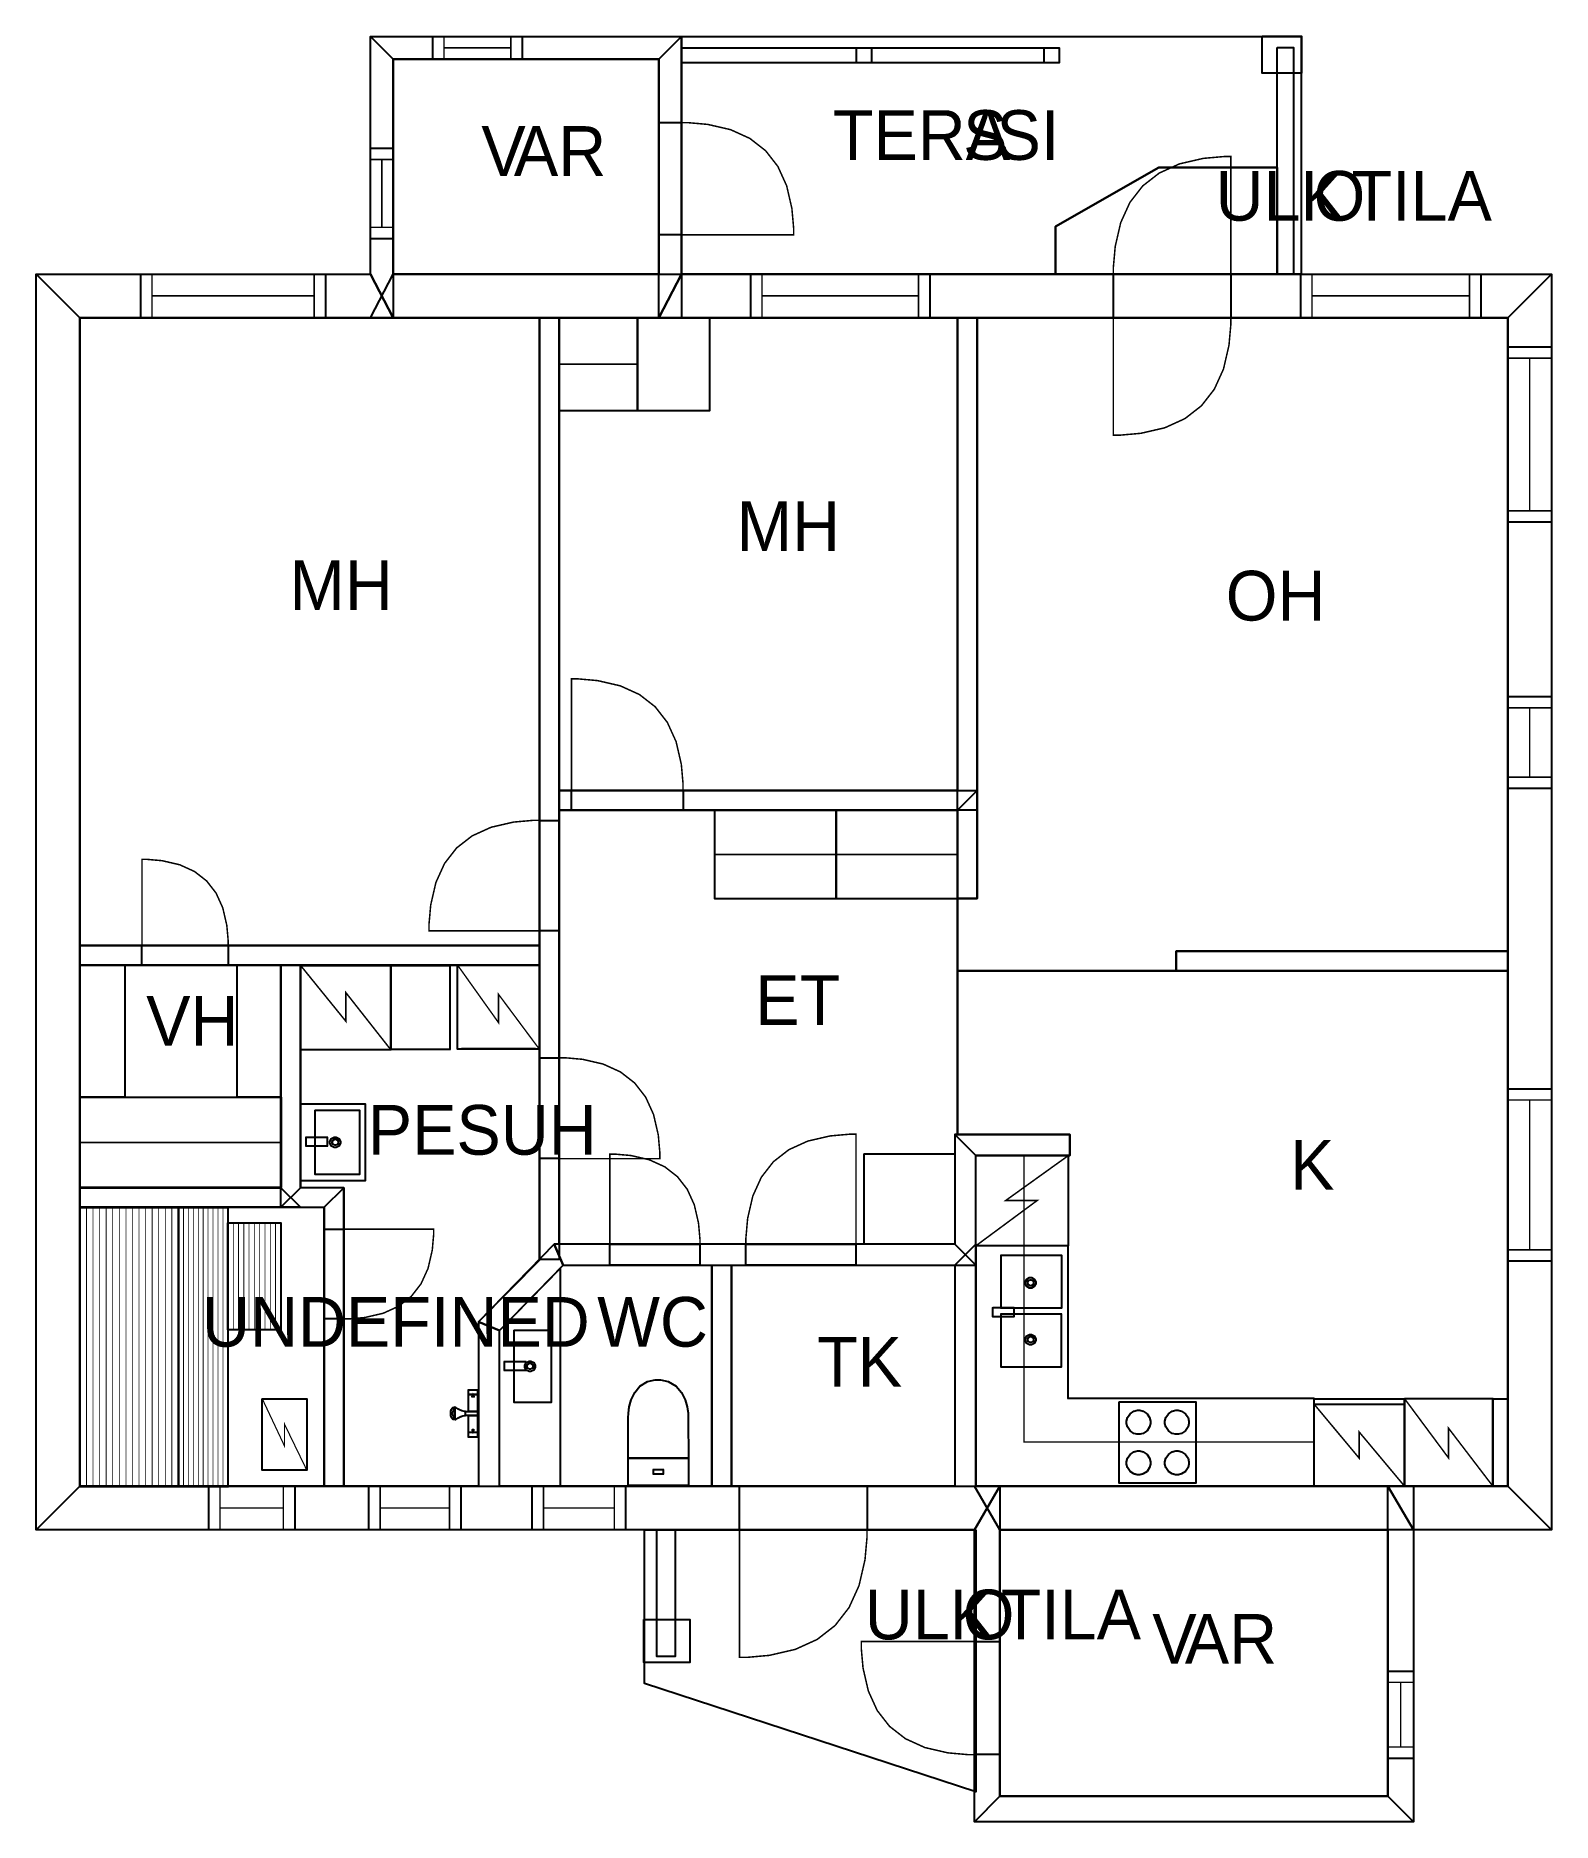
# Model space of a CAD drawing. Extents: x 1.5 to 12, y 0 to 12.4.
import ezdxf

# ---------------------------------------------------------------- set-up
doc = ezdxf.new("R2010")
doc.units = 0
doc.layers.get('0').update_dxf_attribs({"linetype": 'CONTINUOUS'})

msp = doc.modelspace()

# ---------------------------------------------------------------- texts
at = {"color": 0}
for s, p in [('TERA', (6.99935, 11.5016)), ('S', (7.90074, 11.5016)), ('SI', (8.13192, 11.5016)), ('V', (4.56879, 11.3911)), ('AR', (4.79379, 11.3911)), ('ULK', (9.64714, 11.0811)), ('O', (10.3247, 11.0811)), ('TILA', (10.5871, 11.0811)), ('MH', (6.33479, 8.79685)), ('MH', (3.24163, 8.38929)), ('OH', (9.71728, 8.31589)), ('ET', (6.46374, 5.51942)), ('VH', (2.2504, 5.375)), ('PESUH', (3.78286, 4.62151)), ('K', (10.1619, 4.38008)), ('UNDEFINED', (2.63664, 3.29342)), ('WC', (5.36975, 3.29399)), ('TK', (6.89085, 3.01808)), ('ULK', (7.22054, 1.26945)), ('O', (7.89815, 1.26945)), ('TILA', (8.16046, 1.26945)), ('V', (9.20922, 1.10107)), ('AR', (9.43424, 1.10107))]:
    msp.add_text(s, height=0.34375, dxfattribs=at).set_placement(p)

# ---------------------------------------------------------------- linework, layer by layer
at = {"color": 0}
for points, const_width in [([(3.80219, 12.355), (5.95301, 12.355), (5.79676, 12.1988), (3.95844, 12.1988), (3.80219, 12.355)], 0.00208), ([(3.80219, 10.7123), (3.80219, 12.355), (3.95844, 12.1988), (3.95844, 10.4103), (3.80219, 10.7123)], 0.00208), ([(4.23232, 12.355), (4.85092, 12.355), (4.85092, 12.1988), (4.23232, 12.1988), (4.23232, 12.355)], 0.01042), ([(4.23232, 12.355), (4.85092, 12.355), (4.85092, 12.1988), (4.23232, 12.1988), (4.23232, 12.355)], 0.01042), ([(5.95301, 12.355), (5.95301, 10.7123), (5.79676, 10.4103), (5.79676, 12.1988), (5.95301, 12.355)], 0.00208), ([(10.2377, 10.7133), (10.073, 10.7123), (10.073, 11.4499), (9.25456, 11.4499), (8.54075, 11.041), (8.54075, 10.7123), (5.95301, 10.7123), (5.95301, 12.355), (10.2377, 12.355), (10.2377, 10.7133)], 0.00208), ([(5.95301, 12.2763), (8.565, 12.2763), (8.565, 12.1721), (5.95301, 12.1721), (5.95301, 12.2763)], 0.00208), ([(10.0721, 12.2781), (10.1867, 12.2781), (10.1867, 10.7123), (10.0721, 10.7123), (10.0721, 12.2781)], 0.00208), ([(5.79676, 11.759), (5.95301, 11.759), (5.95301, 10.9833), (5.79676, 10.9833), (5.79676, 11.759)], 0.01042), ([(5.79676, 11.759), (5.95301, 11.759), (5.95301, 10.9833), (5.79676, 10.9833), (5.79676, 11.759)], 0.01042), ([(5.95301, 11.759), (5.99843, 11.759), (6.13476, 11.7469), (6.29232, 11.7106), (6.42562, 11.65), (6.53472, 11.5651), (6.61951, 11.4561), (6.68012, 11.3227), (6.71647, 11.1652), (6.72863, 11.0288), (6.72863, 10.9833), (5.95301, 10.9833), (5.95301, 11.759)], 0.01042), ([(3.80219, 11.5825), (3.95844, 11.5825), (3.95844, 10.9567), (3.80219, 10.9567), (3.80219, 11.5825)], 0.01042), ([(3.80219, 11.5825), (3.95844, 11.5825), (3.95844, 10.9567), (3.80219, 10.9567), (3.80219, 11.5825)], 0.01042), ([(8.94, 10.7123), (8.94, 10.76), (8.95264, 10.9027), (8.99072, 11.0678), (9.05419, 11.2074), (9.14307, 11.3216), (9.25726, 11.4104), (9.39686, 11.4739), (9.5619, 11.512), (9.70464, 11.5246), (9.75228, 11.5246), (9.75228, 10.7123), (8.94, 10.7123)], 0.01042), ([(10.073, 10.7123), (8.54075, 10.7123), (8.54075, 11.041), (9.25456, 11.4499), (10.073, 11.4499), (10.073, 10.7123)], 0.00208), ([(3.95844, 10.4103), (1.79112, 10.4103), (1.48904, 10.7123), (3.80219, 10.7123), (3.95844, 10.4103)], 0.00208), ([(1.79112, 10.4103), (1.79112, 2.32932), (1.48904, 2.02724), (1.48904, 10.7123), (1.79112, 10.4103)], 0.00208), ([(2.21283, 10.7123), (3.4905, 10.7123), (3.4905, 10.4103), (2.21283, 10.4103), (2.21283, 10.7123)], 0.01042), ([(2.21283, 10.7123), (3.4905, 10.7123), (3.4905, 10.4103), (2.21283, 10.4103), (2.21283, 10.7123)], 0.01042), ([(5.95301, 10.4103), (3.80219, 10.4103), (3.95844, 10.7123), (5.95301, 10.7123), (5.95301, 10.4103)], 0.00208), ([(11.6682, 10.4103), (5.79676, 10.4103), (5.95301, 10.7123), (11.9703, 10.7123), (11.6682, 10.4103)], 0.00208), ([(6.43197, 10.7123), (7.67062, 10.7123), (7.67062, 10.4103), (6.43197, 10.4103), (6.43197, 10.7123)], 0.01042), ([(6.43197, 10.7123), (7.67062, 10.7123), (7.67062, 10.4103), (6.43197, 10.4103), (6.43197, 10.7123)], 0.01042), ([(8.94, 10.7123), (9.75228, 10.7123), (9.75228, 10.4103), (8.94, 10.4103), (8.94, 10.7123)], 0.01042), ([(8.94, 10.7123), (9.75228, 10.7123), (9.75228, 10.4103), (8.94, 10.4103), (8.94, 10.7123)], 0.01042), ([(10.2354, 10.7123), (11.4806, 10.7123), (11.4806, 10.4103), (10.2354, 10.4103), (10.2354, 10.7123)], 0.01042), ([(10.2354, 10.7123), (11.4806, 10.7123), (11.4806, 10.4103), (10.2354, 10.4103), (10.2354, 10.7123)], 0.01042), ([(11.6682, 2.32932), (11.6682, 10.4103), (11.9703, 10.7123), (11.9703, 2.02724), (11.6682, 2.32932)], 0.00208), ([(4.97032, 10.4103), (5.10574, 10.4103), (5.10574, 3.89703), (4.97032, 3.89703), (4.97032, 10.4103)], 0.00208), ([(5.10568, 10.4102), (5.64968, 10.4102), (5.64968, 9.76665), (5.10568, 9.76665), (5.10568, 10.4102)], 0.01042), ([(5.64968, 10.4102), (6.14725, 10.4102), (6.14725, 9.76665), (5.64968, 9.76665), (5.64968, 10.4102)], 0.01042), ([(7.8629, 10.4103), (7.99832, 10.4103), (7.99832, 7.00526), (7.8629, 7.00526), (7.8629, 10.4103)], 0.00208), ([(9.75228, 10.4103), (9.75228, 10.3627), (9.73958, 10.2199), (9.7015, 10.0549), (9.63803, 9.91525), (9.54921, 9.80106), (9.43494, 9.71218), (9.29536, 9.64871), (9.13038, 9.61063), (8.98757, 9.59793), (8.94, 9.59793), (8.94, 10.4103), (9.75228, 10.4103)], 0.01042), ([(11.6682, 10.2081), (11.9703, 10.2081), (11.9703, 8.9969), (11.6682, 8.9969), (11.6682, 10.2081)], 0.01042), ([(11.6682, 10.2081), (11.9703, 10.2081), (11.9703, 8.9969), (11.6682, 8.9969), (11.6682, 10.2081)], 0.01042), ([(5.96376, 7.14068), (5.96376, 7.18593), (5.95167, 7.32156), (5.91553, 7.47831), (5.85519, 7.61094), (5.77083, 7.71946), (5.66228, 7.80382), (5.52968, 7.86415), (5.37289, 7.90028), (5.23725, 7.91233), (5.19206, 7.91233), (5.19206, 7.14068), (5.96376, 7.14068)], 0.01042), ([(11.6682, 7.79036), (11.9703, 7.79036), (11.9703, 7.15474), (11.6682, 7.15474), (11.6682, 7.79036)], 0.01042), ([(11.6682, 7.79036), (11.9703, 7.79036), (11.9703, 7.15474), (11.6682, 7.15474), (11.6682, 7.79036)], 0.01042), ([(5.10574, 7.14068), (7.99832, 7.14068), (7.8629, 7.00526), (5.10574, 7.00526), (5.10574, 7.14068)], 0.00208), ([(5.19206, 7.14068), (5.96376, 7.14068), (5.96376, 7.00526), (5.19206, 7.00526), (5.19206, 7.14068)], 0.01042), ([(5.19206, 7.14068), (5.96376, 7.14068), (5.96376, 7.00526), (5.19206, 7.00526), (5.19206, 7.14068)], 0.01042), ([(7.99832, 7.14068), (7.99832, 6.39432), (7.8629, 6.39432), (7.8629, 7.00526), (7.99832, 7.14068)], 0.00208), ([(4.97032, 6.93381), (4.92557, 6.93381), (4.79129, 6.92193), (4.63618, 6.88612), (4.50489, 6.82644), (4.39746, 6.74289), (4.31392, 6.63547), (4.25424, 6.50418), (4.21843, 6.34907), (4.20654, 6.21479), (4.20654, 6.17003), (4.97032, 6.17003), (4.97032, 6.93381)], 0.01042), ([(4.97032, 6.93381), (5.10574, 6.93381), (5.10574, 6.17014), (4.97032, 6.17014), (4.97032, 6.93381)], 0.01042), ([(4.97032, 6.93381), (5.10574, 6.93381), (5.10574, 6.17014), (4.97032, 6.17014), (4.97032, 6.93381)], 0.01042), ([(6.18414, 7.00461), (7.02349, 7.00461), (7.02349, 6.39057), (6.18414, 6.39057), (6.18414, 7.00461)], 0.01042), ([(7.02349, 7.00461), (7.86285, 7.00461), (7.86285, 6.39057), (7.02349, 6.39057), (7.02349, 7.00461)], 0.01042), ([(2.81749, 6.06776), (2.81749, 6.10275), (2.80817, 6.20757), (2.78022, 6.32867), (2.73361, 6.43121), (2.6684, 6.51503), (2.58453, 6.58029), (2.48204, 6.62685), (2.36089, 6.65483), (2.25608, 6.66411), (2.22114, 6.66411), (2.22114, 6.06776), (2.81749, 6.06776)], 0.01042), ([(1.79112, 6.06776), (4.97032, 6.06776), (4.97032, 5.93235), (1.79112, 5.93235), (1.79112, 6.06776)], 0.00208), ([(2.22114, 6.06776), (2.81749, 6.06776), (2.81749, 5.93235), (2.22114, 5.93235), (2.22114, 6.06776)], 0.01042), ([(2.22114, 6.06776), (2.81749, 6.06776), (2.81749, 5.93235), (2.22114, 5.93235), (2.22114, 6.06776)], 0.01042), ([(1.79178, 5.93338), (1.79178, 5.01856), (2.10362, 5.01856), (2.10362, 5.93338), (1.79178, 5.93338)], 0.01042), ([(2.8801, 5.93338), (2.8801, 5.01856), (3.18153, 5.01856), (3.18153, 5.93338), (2.8801, 5.93338)], 0.01042), ([(3.31814, 5.93235), (3.31814, 4.39296), (3.18272, 4.25754), (3.18272, 5.93235), (3.31814, 5.93235)], 0.00208), ([(3.31808, 5.93078), (3.94308, 5.93078), (3.94308, 5.34771), (3.31808, 5.34771), (3.31808, 5.93078)], 0.01042), ([(3.94308, 5.93099), (4.35032, 5.93099), (4.35032, 5.34939), (3.94308, 5.34939), (3.94308, 5.93099)], 0.01042), ([(4.4044, 5.93229), (4.97026, 5.93229), (4.97026, 5.35069), (4.4044, 5.35069), (4.4044, 5.93229)], 0.00943), ([(9.37364, 6.02897), (11.6682, 6.02897), (11.6682, 5.89356), (9.37364, 5.89356), (9.37364, 6.02897)], 0.00208), ([(4.97032, 5.29199), (5.10574, 5.29199), (5.10574, 4.59451), (4.97032, 4.59451), (4.97032, 5.29199)], 0.01042), ([(4.97032, 5.29199), (5.10574, 5.29199), (5.10574, 4.59451), (4.97032, 4.59451), (4.97032, 5.29199)], 0.01042), ([(5.10574, 5.29199), (5.1466, 5.29199), (5.26921, 5.28114), (5.41086, 5.24843), (5.53076, 5.19396), (5.62885, 5.11768), (5.70514, 5.01958), (5.7596, 4.89968), (5.79232, 4.75803), (5.80322, 4.63542), (5.80322, 4.59451), (5.10574, 4.59451), (5.10574, 5.29199)], 0.01042), ([(11.6682, 5.07775), (11.9703, 5.07775), (11.9703, 3.88504), (11.6682, 3.88504), (11.6682, 5.07775)], 0.01042), ([(11.6682, 5.07775), (11.9703, 5.07775), (11.9703, 3.88504), (11.6682, 3.88504), (11.6682, 5.07775)], 0.01042), ([(1.79112, 5.01856), (3.18311, 5.01856), (3.18311, 4.39356), (1.79112, 4.39356), (1.79112, 5.01856)], 0.01042), ([(3.31922, 4.97439), (3.31922, 4.44043), (3.76443, 4.44043), (3.76443, 4.97439), (3.31922, 4.97439)], 0.01042), ([(3.42031, 4.9299), (3.42031, 4.48492), (3.72521, 4.48492), (3.72521, 4.9299), (3.42031, 4.9299)], 0.01042), ([(3.35633, 4.74322), (3.35633, 4.68072), (3.50217, 4.68072), (3.50217, 4.74322), (3.35633, 4.74322)], 0.01042), ([(3.55821, 4.74387), (3.56461, 4.74387), (3.58399, 4.73324), (3.59467, 4.71386), (3.59467, 4.70742), (3.59467, 4.70101), (3.58399, 4.68164), (3.56461, 4.67096), (3.55821, 4.67096), (3.55176, 4.67096), (3.53239, 4.68164), (3.52175, 4.70101), (3.52175, 4.70742), (3.52175, 4.71386), (3.53239, 4.73324), (3.55176, 4.74387), (3.55821, 4.74387)], 0.00833), ([(3.55821, 4.72825), (3.56185, 4.72825), (3.57292, 4.72217), (3.57904, 4.7111), (3.57904, 4.70742), (3.57904, 4.70378), (3.57292, 4.69271), (3.56185, 4.68658), (3.55821, 4.68658), (3.55453, 4.68658), (3.54346, 4.69271), (3.53737, 4.70378), (3.53737, 4.70742), (3.53737, 4.7111), (3.54346, 4.72217), (3.55453, 4.72825), (3.55821, 4.72825)], 0.00833), ([(6.39844, 4.00244), (6.39844, 4.04704), (6.41032, 4.18078), (6.44596, 4.33535), (6.50543, 4.4661), (6.58865, 4.57308), (6.69564, 4.65631), (6.82639, 4.71571), (6.98096, 4.75136), (7.11469, 4.76324), (7.15929, 4.76324), (7.15929, 4.00244), (6.39844, 4.00244)], 0.01042), ([(7.84239, 4.76183), (8.63857, 4.76183), (8.63857, 4.616), (7.98822, 4.616), (7.84239, 4.76183)], 0.00208), ([(7.98822, 3.85661), (7.98822, 4.616), (7.84239, 4.76183), (7.84239, 4.00244), (7.98822, 3.85661)], 0.00208), ([(6.0804, 4.00244), (6.0804, 4.03896), (6.07064, 4.14849), (6.04144, 4.27507), (5.99278, 4.38217), (5.92458, 4.46978), (5.83697, 4.53797), (5.72987, 4.58664), (5.60331, 4.61583), (5.49376, 4.62554), (5.45731, 4.62554), (5.45731, 4.00244), (6.0804, 4.00244)], 0.01042), ([(7.21744, 4.62744), (7.84244, 4.62744), (7.84244, 4.00244), (7.21744, 4.00244), (7.21744, 4.62744)], 0.01042), ([(7.98828, 4.61594), (7.98828, 3.99094), (8.62771, 3.99094), (8.62771, 4.61594), (7.98828, 4.61594)], 0.01042), ([(7.98828, 4.61594), (8.322, 4.61594), (8.322, 2.63499), (10.3278, 2.63499), (10.3278, 2.33029), (7.98828, 2.32937), (7.98828, 4.61594)], 0.01042), ([(3.31814, 4.25754), (1.79112, 4.25754), (1.79112, 4.39296), (3.18272, 4.39296), (3.31814, 4.25754)], 0.00208), ([(3.18272, 4.25754), (3.48221, 4.25754), (3.61762, 4.39296), (3.31814, 4.39296), (3.18272, 4.25754)], 0.00208), ([(3.61762, 4.39296), (3.61762, 2.32932), (3.48221, 2.32932), (3.48221, 4.25754), (3.61762, 4.39296)], 0.00208), ([(1.79226, 4.25749), (1.79226, 2.32362), (2.47319, 2.32362), (2.47319, 4.25749), (1.79226, 4.25749)], 0.01042), ([(2.47439, 4.25749), (2.47439, 2.32362), (2.815, 2.32362), (2.815, 4.25749), (2.47439, 4.25749)], 0.01042), ([(2.81608, 4.14968), (2.81608, 3.41043), (3.18132, 3.41043), (3.18132, 4.14968), (2.81608, 4.14968)], 0.01042), ([(3.48221, 4.1071), (3.61762, 4.1071), (3.61762, 3.48589), (3.48221, 3.48589), (3.48221, 4.1071)], 0.01042), ([(3.48221, 4.1071), (3.61762, 4.1071), (3.61762, 3.48589), (3.48221, 3.48589), (3.48221, 4.1071)], 0.01042), ([(3.61762, 3.48589), (3.65397, 3.48589), (3.76318, 3.49561), (3.88938, 3.52474), (3.99615, 3.57324), (4.08356, 3.64122), (4.15147, 3.72857), (4.20003, 3.83535), (4.22917, 3.96153), (4.23888, 4.07075), (4.23888, 4.1071), (3.61762, 4.1071), (3.61762, 3.48589)], 0.01042), ([(4.69385, 3.40565), (5.13471, 3.85661), (5.07335, 4.00244), (4.54801, 3.46511), (4.69385, 3.40565)], 0.00208), ([(5.13471, 3.85661), (7.98822, 3.85661), (7.84239, 4.00244), (5.07335, 4.00244), (5.13471, 3.85661)], 0.00208), ([(5.45731, 4.00244), (6.0804, 4.00244), (6.0804, 3.85661), (5.45731, 3.85661), (5.45731, 4.00244)], 0.01042), ([(5.45731, 4.00244), (6.0804, 4.00244), (6.0804, 3.85661), (5.45731, 3.85661), (5.45731, 4.00244)], 0.01042), ([(6.39844, 4.00244), (7.15929, 4.00244), (7.15929, 3.85661), (6.39844, 3.85661), (6.39844, 4.00244)], 0.01042), ([(6.39844, 4.00244), (7.15929, 4.00244), (7.15929, 3.85661), (6.39844, 3.85661), (6.39844, 4.00244)], 0.01042), ([(7.84239, 3.85661), (7.84239, 2.32932), (7.98822, 2.32932), (7.98822, 4.00244), (7.84239, 3.85661)], 0.00208), ([(10.3278, 2.9349), (8.62765, 2.9349), (8.62765, 3.99094), (7.98828, 3.99094), (7.98828, 2.32926), (10.3278, 2.33029), (10.3278, 2.9349)], 0.01042), ([(4.69385, 2.32932), (4.69385, 3.40571), (5.11344, 3.83464), (5.11344, 2.32986), (4.69385, 2.32932)], 0.01042), ([(6.16303, 3.85661), (6.29844, 3.85661), (6.29844, 2.32932), (6.16303, 2.32932), (6.16303, 3.85661)], 0.00208), ([(8.16401, 3.92649), (8.16401, 3.55908), (8.58035, 3.55908), (8.58035, 3.92649), (8.16401, 3.92649)], 0.01042), ([(8.3674, 3.77219), (8.37381, 3.77219), (8.39318, 3.76156), (8.40386, 3.74219), (8.40386, 3.73574), (8.40386, 3.72933), (8.39318, 3.70996), (8.37381, 3.69928), (8.3674, 3.69928), (8.36094, 3.69928), (8.34158, 3.70996), (8.33094, 3.72933), (8.33094, 3.73574), (8.33094, 3.74219), (8.34158, 3.76156), (8.36094, 3.77219), (8.3674, 3.77219)], 0.00833), ([(8.3674, 3.75657), (8.37104, 3.75657), (8.38211, 3.75049), (8.38824, 3.73942), (8.38824, 3.73574), (8.38824, 3.7321), (8.38211, 3.72103), (8.37104, 3.7149), (8.3674, 3.7149), (8.36372, 3.7149), (8.35265, 3.72103), (8.34657, 3.7321), (8.34657, 3.73574), (8.34657, 3.73942), (8.35265, 3.75049), (8.36372, 3.75657), (8.3674, 3.75657)], 0.00833), ([(4.69385, 2.32932), (4.69385, 3.40565), (4.54801, 3.46511), (4.54801, 2.32932), (4.69385, 2.32932)], 0.00208), ([(8.10618, 3.56364), (8.10618, 3.50114), (8.25201, 3.50114), (8.25201, 3.56364), (8.10618, 3.56364)], 0.01042), ([(8.16297, 3.52046), (8.16297, 3.15315), (8.57943, 3.15315), (8.57943, 3.52046), (8.16297, 3.52046)], 0.01042), ([(4.79622, 3.40767), (4.79622, 2.90881), (5.05171, 2.90881), (5.05171, 3.40767), (4.79622, 3.40767)], 0.01042), ([(8.3674, 3.37907), (8.37381, 3.37907), (8.39318, 3.36843), (8.40386, 3.34907), (8.40386, 3.34261), (8.40386, 3.33621), (8.39318, 3.31685), (8.37381, 3.30615), (8.3674, 3.30615), (8.36094, 3.30615), (8.34158, 3.31685), (8.33094, 3.33621), (8.33094, 3.34261), (8.33094, 3.34907), (8.34158, 3.36843), (8.36094, 3.37907), (8.3674, 3.37907)], 0.00833), ([(8.3674, 3.36344), (8.37104, 3.36344), (8.38211, 3.35736), (8.38824, 3.34631), (8.38824, 3.34261), (8.38824, 3.33897), (8.38211, 3.3279), (8.37104, 3.32178), (8.3674, 3.32178), (8.36372, 3.32178), (8.35265, 3.3279), (8.34657, 3.33897), (8.34657, 3.34261), (8.34657, 3.34631), (8.35265, 3.35736), (8.36372, 3.36344), (8.3674, 3.36344)], 0.00833), ([(4.72775, 3.19075), (4.72775, 3.12825), (4.87358, 3.12825), (4.87358, 3.19075), (4.72775, 3.19075)], 0.01042), ([(4.90506, 3.19467), (4.91146, 3.19467), (4.93083, 3.18403), (4.94151, 3.16465), (4.94151, 3.15821), (4.94151, 3.15181), (4.93083, 3.13243), (4.91146, 3.12175), (4.90506, 3.12175), (4.8986, 3.12175), (4.87924, 3.13243), (4.8686, 3.15181), (4.8686, 3.15821), (4.8686, 3.16465), (4.87924, 3.18403), (4.8986, 3.19467), (4.90506, 3.19467)], 0.00833), ([(4.90506, 3.17904), (4.90869, 3.17904), (4.91976, 3.17296), (4.92589, 3.16189), (4.92589, 3.15821), (4.92589, 3.15457), (4.91976, 3.1435), (4.90869, 3.13738), (4.90506, 3.13738), (4.90136, 3.13738), (4.89031, 3.1435), (4.88422, 3.15457), (4.88422, 3.15821), (4.88422, 3.16189), (4.89031, 3.17296), (4.90136, 3.17904), (4.90506, 3.17904)], 0.00833), ([(4.47928, 2.99615), (4.47928, 2.96283), (4.54281, 2.96283), (4.54281, 2.99615), (4.47928, 2.99615)], 0.01042), ([(4.47928, 2.96283), (4.47928, 2.84614), (4.54281, 2.84614), (4.54281, 2.96283), (4.47928, 2.96283)], 0.01042), ([(4.51053, 2.96283), (4.51172, 2.95964), (4.51557, 2.94997), (4.51676, 2.94721), (4.51676, 2.94721), (4.51531, 2.94721), (4.51101, 2.94721), (4.50672, 2.94721), (4.50532, 2.94721), (4.50532, 2.94721), (4.50597, 2.9496), (4.50933, 2.95958), (4.51053, 2.96283)], 0.01042), ([(5.58442, 2.79015), (5.58442, 2.79015), (5.58431, 2.80192), (5.58594, 2.8329), (5.59207, 2.87674), (5.60553, 2.92692), (5.62907, 2.97715), (5.66553, 3.021), (5.71767, 3.05197), (5.77072, 3.06369), (5.78842, 3.06369), (5.80669, 3.06369), (5.86154, 3.05197), (5.91564, 3.021), (5.95344, 2.97715), (5.97786, 2.92692), (5.99186, 2.87674), (5.99826, 2.8329), (6, 2.80192), (5.99994, 2.79015), (5.99994, 2.79015), (6.00103, 2.52181), (5.58442, 2.52181), (5.58442, 2.79015)], 0.01042), ([(3.05311, 2.93397), (3.05311, 2.43907), (3.3616, 2.43907), (3.3616, 2.93397), (3.05311, 2.93397)], 0.00825), ([(4.54281, 2.84614), (4.54281, 2.81803), (4.45947, 2.81803), (4.45947, 2.82508), (4.45947, 2.84088), (4.45947, 2.84614), (4.48031, 2.84614), (4.52718, 2.84614), (4.54281, 2.84614)], 0.01042), ([(8.98107, 2.91146), (9.51053, 2.91146), (9.51053, 2.35064), (8.98107, 2.35064), (8.98107, 2.91146)], 0.01042), ([(9.0306, 2.77111), (9.0306, 2.77924), (9.03711, 2.80354), (9.05501, 2.83003), (9.08149, 2.84793), (9.10579, 2.85444), (9.11393, 2.85444), (9.12201, 2.85444), (9.14632, 2.84793), (9.17285, 2.83003), (9.19069, 2.80354), (9.19726, 2.77924), (9.19726, 2.77111), (9.19726, 2.76303), (9.19069, 2.73867), (9.17285, 2.71218), (9.14632, 2.69433), (9.12201, 2.68778), (9.11393, 2.68778), (9.10579, 2.68778), (9.08149, 2.69433), (9.05501, 2.71218), (9.03711, 2.73867), (9.0306, 2.76303), (9.0306, 2.77111)], 0.01042), ([(9.29628, 2.77111), (9.29628, 2.77924), (9.30279, 2.80354), (9.32064, 2.83003), (9.34711, 2.84793), (9.37147, 2.85444), (9.37961, 2.85444), (9.38769, 2.85444), (9.412, 2.84793), (9.43853, 2.83003), (9.45638, 2.80354), (9.46294, 2.77924), (9.46294, 2.77111), (9.46294, 2.76303), (9.45638, 2.73867), (9.43853, 2.71218), (9.412, 2.69433), (9.38769, 2.68778), (9.37961, 2.68778), (9.37147, 2.68778), (9.34711, 2.69433), (9.32064, 2.71218), (9.30279, 2.73867), (9.29628, 2.76303), (9.29628, 2.77111)], 0.01042), ([(10.3278, 2.93397), (10.9528, 2.93397), (10.9528, 2.33029), (10.3278, 2.33029), (10.3278, 2.93397)], 0.01042), ([(10.3278, 2.93397), (10.9528, 2.93397), (10.9528, 2.89372), (10.3278, 2.89372), (10.3278, 2.93397)], 0.01042), ([(10.9528, 2.93431), (11.564, 2.93431), (11.564, 2.32964), (10.9528, 2.32964), (10.9528, 2.93431)], 0.01019), ([(11.564, 2.93365), (11.6682, 2.93365), (11.6682, 2.33029), (11.564, 2.33029), (11.564, 2.93365)], 0.01042), ([(4.47928, 2.81803), (4.47928, 2.70133), (4.54281, 2.70133), (4.54281, 2.81803), (4.47928, 2.81803)], 0.01042), ([(4.51053, 2.70242), (4.51172, 2.70568), (4.51557, 2.71533), (4.51676, 2.71804), (4.51676, 2.71804), (4.51531, 2.71804), (4.51101, 2.71804), (4.50672, 2.71804), (4.50532, 2.71804), (4.50532, 2.71804), (4.50597, 2.71571), (4.50933, 2.70574), (4.51053, 2.70242)], 0.01042), ([(4.47928, 2.70242), (4.47928, 2.66699), (4.54281, 2.66699), (4.54281, 2.70242), (4.47928, 2.70242)], 0.01042), ([(5.58442, 2.52181), (6.00097, 2.52181), (6.00097, 2.33453), (5.58442, 2.33453), (5.58442, 2.52181)], 0.01042), ([(9.0306, 2.49029), (9.0306, 2.49843), (9.03711, 2.52274), (9.05501, 2.54921), (9.08149, 2.56711), (9.10579, 2.57362), (9.11393, 2.57362), (9.12201, 2.57362), (9.14632, 2.56711), (9.17285, 2.54921), (9.19069, 2.52274), (9.19726, 2.49843), (9.19726, 2.49029), (9.19726, 2.48221), (9.19069, 2.45785), (9.17285, 2.43138), (9.14632, 2.41351), (9.12201, 2.40696), (9.11393, 2.40696), (9.10579, 2.40696), (9.08149, 2.41351), (9.05501, 2.43138), (9.03711, 2.45785), (9.0306, 2.48221), (9.0306, 2.49029)], 0.01042), ([(9.29628, 2.49029), (9.29628, 2.49843), (9.30279, 2.52274), (9.32064, 2.54921), (9.34711, 2.56711), (9.37147, 2.57362), (9.37961, 2.57362), (9.38769, 2.57362), (9.412, 2.56711), (9.43853, 2.54921), (9.45638, 2.52274), (9.46294, 2.49843), (9.46294, 2.49029), (9.46294, 2.48221), (9.45638, 2.45785), (9.43853, 2.43138), (9.412, 2.41351), (9.38769, 2.40696), (9.37961, 2.40696), (9.37147, 2.40696), (9.34711, 2.41351), (9.32064, 2.43138), (9.30279, 2.45785), (9.29628, 2.48221), (9.29628, 2.49029)], 0.01042), ([(5.7596, 2.44396), (5.82585, 2.44396), (5.82585, 2.41237), (5.7596, 2.41237), (5.7596, 2.44396)], 0.01042), ([(1.79112, 2.32932), (8.15554, 2.32932), (7.97846, 2.02724), (1.48904, 2.02724), (1.79112, 2.32932)], 0.00208), ([(2.68311, 2.32932), (3.27772, 2.32932), (3.27772, 2.02724), (2.68311, 2.02724), (2.68311, 2.32932)], 0.01042), ([(2.68311, 2.32932), (3.27772, 2.32932), (3.27772, 2.02724), (2.68311, 2.02724), (2.68311, 2.32932)], 0.01042), ([(3.79075, 2.32932), (4.42606, 2.32932), (4.42606, 2.02724), (3.79075, 2.02724), (3.79075, 2.32932)], 0.01042), ([(3.79075, 2.32932), (4.42606, 2.32932), (4.42606, 2.02724), (3.79075, 2.02724), (3.79075, 2.32932)], 0.01042), ([(4.92008, 2.32932), (5.56625, 2.32932), (5.56625, 2.02724), (4.92008, 2.02724), (4.92008, 2.32932)], 0.01042), ([(4.92008, 2.32932), (5.56625, 2.32932), (5.56625, 2.02724), (4.92008, 2.02724), (4.92008, 2.32932)], 0.01042), ([(6.35385, 2.32932), (7.23594, 2.32932), (7.23594, 2.02724), (6.35385, 2.02724), (6.35385, 2.32932)], 0.01042), ([(6.35385, 2.32932), (7.23594, 2.32932), (7.23594, 2.02724), (6.35385, 2.02724), (6.35385, 2.32932)], 0.01042), ([(7.97846, 2.32932), (11.0157, 2.32932), (11.0157, 2.02724), (8.15554, 2.02724), (7.97846, 2.32932)], 0.00208), ([(8.15554, 2.32932), (8.15554, 0.1843), (7.97846, 0.00722), (7.97846, 2.02724), (8.15554, 2.32932)], 0.00208), ([(10.8387, 2.32932), (11.6682, 2.32932), (11.9703, 2.02724), (11.0157, 2.02724), (10.8387, 2.32932)], 0.00208), ([(10.8387, 0.1843), (10.8387, 2.32932), (11.0157, 2.02724), (11.0157, 0.00722), (10.8387, 0.1843)], 0.00208), ([(7.98822, 2.02724), (7.98822, 0.21419), (5.69781, 0.96474), (5.69781, 2.02576), (7.98822, 2.02724)], 0.00208), ([(5.78342, 2.02724), (5.90842, 2.02724), (5.90842, 1.15066), (5.78342, 1.15066), (5.78342, 2.02724)], 0.00208), ([(7.23594, 2.02724), (7.23594, 1.97558), (7.22211, 1.82053), (7.18078, 1.64133), (7.11187, 1.48975), (7.0154, 1.36567), (6.89133, 1.26921), (6.73975, 1.2003), (6.56054, 1.15896), (6.40549, 1.14513), (6.35385, 1.14513), (6.35385, 2.02724), (7.23594, 2.02724)], 0.01042), ([(7.97846, 0.47255), (7.93261, 0.47255), (7.79508, 0.48481), (7.63624, 0.52148), (7.50179, 0.58257), (7.39176, 0.66813), (7.30621, 0.7781), (7.24511, 0.91254), (7.20844, 1.07145), (7.19624, 1.20893), (7.19624, 1.25472), (7.97846, 1.25472), (7.97846, 0.47255)], 0.01042), ([(7.97846, 1.25483), (8.15554, 1.25483), (8.15554, 0.47255), (7.97846, 0.47255), (7.97846, 1.25483)], 0.01042), ([(7.97846, 1.25483), (8.15554, 1.25483), (8.15554, 0.47255), (7.97846, 0.47255), (7.97846, 1.25483)], 0.01042), ([(10.8387, 1.05056), (11.0157, 1.05056), (11.0157, 0.44672), (10.8387, 0.44672), (10.8387, 1.05056)], 0.01042), ([(10.8387, 1.05056), (11.0157, 1.05056), (11.0157, 0.44672), (10.8387, 0.44672), (10.8387, 1.05056)], 0.01042), ([(8.15554, 0.1843), (10.8387, 0.1843), (11.0157, 0.00722), (7.97846, 0.00722), (8.15554, 0.1843)], 0.00208)]:
    msp.add_lwpolyline(points, close=True, dxfattribs=dict(at, const_width=const_width))
for points, const_width in [([(4.31044, 12.355), (4.31044, 12.1987)], 0.01042), ([(4.77279, 12.355), (4.77279, 12.1987)], 0.01042), ([(4.31044, 12.2769), (4.77279, 12.2769)], 0.01042), ([(3.80219, 11.5044), (3.95844, 11.5044)], 0.01042), ([(3.88032, 11.0348), (3.88032, 11.5044)], 0.01042), ([(3.80219, 11.0348), (3.95844, 11.0348)], 0.01042), ([(2.2909, 10.4102), (2.2909, 10.7123)], 0.01042), ([(3.41237, 10.4102), (3.41237, 10.7123)], 0.01042), ([(6.5101, 10.4102), (6.5101, 10.7123)], 0.01042), ([(7.59244, 10.4102), (7.59244, 10.7123)], 0.01042), ([(10.3135, 10.4102), (10.3135, 10.7123)], 0.01042), ([(11.4026, 10.4102), (11.4026, 10.7123)], 0.01042), ([(3.41237, 10.5612), (2.2909, 10.5612)], 0.01042), ([(7.59244, 10.5612), (6.5101, 10.5612)], 0.01042), ([(11.4026, 10.5612), (10.3135, 10.5612)], 0.01042), ([(11.6682, 10.1299), (11.9703, 10.1299)], 0.01042), ([(11.8192, 9.07503), (11.8192, 10.1299)], 0.01042), ([(11.6682, 9.07503), (11.9703, 9.07503)], 0.01042), ([(11.6682, 7.71218), (11.9703, 7.71218)], 0.01042), ([(11.8192, 7.23292), (11.8192, 7.71218)], 0.01042), ([(11.6682, 7.23292), (11.9703, 7.23292)], 0.01042), ([(3.31808, 5.93078), (3.63167, 5.544), (3.63167, 5.74224), (3.94206, 5.34771)], 0.01042), ([(4.4044, 5.93229), (4.68733, 5.53489), (4.68733, 5.73068), (4.97026, 5.35069)], 0.00943), ([(4.4299, 5.35656), (4.94482, 5.35656)], 0.00943), ([(11.6682, 4.99968), (11.9703, 4.99968)], 0.01042), ([(11.8192, 3.96317), (11.8192, 4.99968)], 0.01042), ([(7.98828, 3.99094), (8.41243, 4.30447), (8.19499, 4.30447), (8.62771, 4.6149)], 0.01042), ([(11.6682, 3.96317), (11.9703, 3.96317)], 0.01042), ([(3.05311, 2.93397), (3.20736, 2.6065), (3.20736, 2.75743), (3.3616, 2.43907)], 0.00825), ([(4.45947, 2.84614), (4.45313, 2.84614), (4.43419, 2.84983), (4.41178, 2.85969), (4.40739, 2.86279), (4.40582, 2.86388), (4.39122, 2.87403), (4.38971, 2.87429), (4.38683, 2.87483), (4.37028, 2.87067), (4.35736, 2.854), (4.35633, 2.84825), (4.35607, 2.84694), (4.35531, 2.83539), (4.35531, 2.83154), (4.35531, 2.83263), (4.35531, 2.82844), (4.35607, 2.81722), (4.35633, 2.81592), (4.35736, 2.81022), (4.37028, 2.79357), (4.38683, 2.78939), (4.38971, 2.78988), (4.39122, 2.79015), (4.40582, 2.80035), (4.40739, 2.80138), (4.41178, 2.80453), (4.43419, 2.8144), (4.45313, 2.81803), (4.45947, 2.81803)], 0.01042), ([(4.38867, 2.87429), (4.38813, 2.87403), (4.37793, 2.86219), (4.36887, 2.83843), (4.36887, 2.83051), (4.36908, 2.82428), (4.37836, 2.80165), (4.38813, 2.79042), (4.38867, 2.78988)], 0.01042), ([(10.9528, 2.33029), (10.6403, 2.70356), (10.6403, 2.52246), (10.3278, 2.89675)], 0.01042), ([(11.564, 2.32964), (11.2574, 2.73074), (11.2574, 2.52513), (10.9538, 2.93431)], 0.01019), ([(2.76124, 2.32932), (2.76124, 2.02724)], 0.01042), ([(3.19954, 2.32932), (3.19954, 2.02724)], 0.01042), ([(3.86887, 2.32932), (3.86887, 2.02724)], 0.01042), ([(4.34787, 2.32932), (4.34787, 2.02724)], 0.01042), ([(4.99826, 2.32932), (4.99826, 2.02724)], 0.01042), ([(5.48812, 2.32932), (5.48812, 2.02724)], 0.01042), ([(2.76124, 2.17828), (3.19954, 2.17828)], 0.01042), ([(3.86887, 2.17828), (4.34787, 2.17828)], 0.01042), ([(4.99826, 2.17828), (5.48812, 2.17828)], 0.01042), ([(10.8387, 0.97249), (11.0157, 0.97249)], 0.01042), ([(10.9272, 0.52479), (10.9272, 0.97249)], 0.01042), ([(10.8387, 0.52479), (11.0157, 0.52479)], 0.01042)]:
    msp.add_lwpolyline(points, dxfattribs=dict(at, const_width=const_width))
for points in [[(9.96832, 12.3583), (10.24, 12.3583), (10.24, 12.1009), (9.96832, 12.1009), (9.96832, 12.3583)], [(3.80219, 10.7123), (3.80219, 12.355), (3.95844, 12.1988), (3.95844, 10.4103), (3.80219, 10.7123)], [(3.80219, 12.355), (5.95301, 12.355), (5.79676, 12.1988), (3.95844, 12.1988), (3.80219, 12.355)], [(5.95301, 12.355), (5.95301, 10.7123), (5.79676, 10.4103), (5.79676, 12.1988), (5.95301, 12.355)], [(7.16374, 12.2763), (7.2679, 12.2763), (7.2679, 12.1721), (7.16374, 12.1721), (7.16374, 12.2763)], [(8.46083, 12.2763), (8.565, 12.2763), (8.565, 12.1721), (8.46083, 12.1721), (8.46083, 12.2763)], [(1.79112, 10.4103), (1.79112, 2.32932), (1.48904, 2.02724), (1.48904, 10.7123), (1.79112, 10.4103)], [(3.95844, 10.4103), (1.79112, 10.4103), (1.48904, 10.7123), (3.80219, 10.7123), (3.95844, 10.4103)], [(5.95301, 10.4103), (3.80219, 10.4103), (3.95844, 10.7123), (5.95301, 10.7123), (5.95301, 10.4103)], [(11.6682, 10.4103), (5.79676, 10.4103), (5.95301, 10.7123), (11.9703, 10.7123), (11.6682, 10.4103)], [(11.6682, 2.32932), (11.6682, 10.4103), (11.9703, 10.7123), (11.9703, 2.02724), (11.6682, 2.32932)], [(4.97032, 10.4103), (5.10574, 10.4103), (5.10574, 3.89703), (4.97032, 3.89703), (4.97032, 10.4103)], [(7.8629, 10.4103), (7.99832, 10.4103), (7.99832, 7.00526), (7.8629, 7.00526), (7.8629, 10.4103)], [(5.10574, 7.14068), (7.99832, 7.14068), (7.8629, 7.00526), (5.10574, 7.00526), (5.10574, 7.14068)], [(7.99832, 7.14068), (7.99832, 6.39432), (7.8629, 6.39432), (7.8629, 7.00526), (7.99832, 7.14068)], [(1.79112, 6.06776), (4.97032, 6.06776), (4.97032, 5.93235), (1.79112, 5.93235), (1.79112, 6.06776)], [(3.31814, 5.93235), (3.31814, 4.39296), (3.18272, 4.25754), (3.18272, 5.93235), (3.31814, 5.93235)], [(9.37364, 6.02897), (11.6682, 6.02897), (11.6682, 5.89356), (9.37364, 5.89356), (9.37364, 6.02897)], [(7.98822, 3.85661), (7.98822, 4.616), (7.84239, 4.76183), (7.84239, 4.00244), (7.98822, 3.85661)], [(7.84239, 4.76183), (8.63857, 4.76183), (8.63857, 4.616), (7.98822, 4.616), (7.84239, 4.76183)], [(3.31814, 4.25754), (1.79112, 4.25754), (1.79112, 4.39296), (3.18272, 4.39296), (3.31814, 4.25754)], [(3.18272, 4.25754), (3.48221, 4.25754), (3.61762, 4.39296), (3.31814, 4.39296), (3.18272, 4.25754)], [(3.61762, 4.39296), (3.61762, 2.32932), (3.48221, 2.32932), (3.48221, 4.25754), (3.61762, 4.39296)], [(4.69385, 3.40565), (5.13471, 3.85661), (5.07335, 4.00244), (4.54801, 3.46511), (4.69385, 3.40565)], [(5.13471, 3.85661), (7.98822, 3.85661), (7.84239, 4.00244), (5.07335, 4.00244), (5.13471, 3.85661)], [(7.84239, 3.85661), (7.84239, 2.32932), (7.98822, 2.32932), (7.98822, 4.00244), (7.84239, 3.85661)], [(6.16303, 3.85661), (6.29844, 3.85661), (6.29844, 2.32932), (6.16303, 2.32932), (6.16303, 3.85661)], [(4.69385, 2.32932), (4.69385, 3.40565), (4.54801, 3.46511), (4.54801, 2.32932), (4.69385, 2.32932)], [(1.79112, 2.32932), (8.15554, 2.32932), (7.97846, 2.02724), (1.48904, 2.02724), (1.79112, 2.32932)], [(8.15554, 2.32932), (8.15554, 0.1843), (7.97846, 0.00722), (7.97846, 2.02724), (8.15554, 2.32932)], [(7.97846, 2.32932), (11.0157, 2.32932), (11.0157, 2.02724), (8.15554, 2.02724), (7.97846, 2.32932)], [(10.8387, 0.1843), (10.8387, 2.32932), (11.0157, 2.02724), (11.0157, 0.00722), (10.8387, 0.1843)], [(10.8387, 2.32932), (11.6682, 2.32932), (11.9703, 2.02724), (11.0157, 2.02724), (10.8387, 2.32932)], [(5.69336, 1.40776), (6.01019, 1.40776), (6.01019, 1.11035), (5.69336, 1.11035), (5.69336, 1.40776)], [(8.15554, 0.1843), (10.8387, 0.1843), (11.0157, 0.00722), (7.97846, 0.00722), (8.15554, 0.1843)]]:
    msp.add_lwpolyline(points, close=True, dxfattribs=at)
at = {"color": 7}
for points in [[(4.23232, 12.355), (4.85092, 12.355), (4.85092, 12.1988), (4.23232, 12.1988), (4.23232, 12.355)], [(4.23232, 12.355), (4.85092, 12.355), (4.85092, 12.1988), (4.23232, 12.1988), (4.23232, 12.355)], [(10.2377, 10.7133), (10.073, 10.7123), (10.073, 11.4499), (9.25456, 11.4499), (8.54075, 11.041), (8.54075, 10.7123), (5.95301, 10.7123), (5.95301, 12.355), (10.2377, 12.355), (10.2377, 10.7133)], [(5.95301, 12.2763), (8.565, 12.2763), (8.565, 12.1721), (5.95301, 12.1721), (5.95301, 12.2763)], [(10.0721, 12.2781), (10.1867, 12.2781), (10.1867, 10.7123), (10.0721, 10.7123), (10.0721, 12.2781)], [(3.95844, 12.1988), (5.79676, 12.1988), (5.79676, 10.7123), (3.95844, 10.7123), (3.95844, 12.1988)], [(5.79676, 11.759), (5.95301, 11.759), (5.95301, 10.9833), (5.79676, 10.9833), (5.79676, 11.759)], [(5.79676, 11.759), (5.95301, 11.759), (5.95301, 10.9833), (5.79676, 10.9833), (5.79676, 11.759)], [(3.80219, 11.5825), (3.95844, 11.5825), (3.95844, 10.9567), (3.80219, 10.9567), (3.80219, 11.5825)], [(3.80219, 11.5825), (3.95844, 11.5825), (3.95844, 10.9567), (3.80219, 10.9567), (3.80219, 11.5825)], [(10.073, 10.7123), (8.54075, 10.7123), (8.54075, 11.041), (9.25456, 11.4499), (10.073, 11.4499), (10.073, 10.7123)], [(2.21283, 10.7123), (3.4905, 10.7123), (3.4905, 10.4103), (2.21283, 10.4103), (2.21283, 10.7123)], [(2.21283, 10.7123), (3.4905, 10.7123), (3.4905, 10.4103), (2.21283, 10.4103), (2.21283, 10.7123)], [(6.43197, 10.7123), (7.67062, 10.7123), (7.67062, 10.4103), (6.43197, 10.4103), (6.43197, 10.7123)], [(6.43197, 10.7123), (7.67062, 10.7123), (7.67062, 10.4103), (6.43197, 10.4103), (6.43197, 10.7123)], [(8.94, 10.7123), (9.75228, 10.7123), (9.75228, 10.4103), (8.94, 10.4103), (8.94, 10.7123)], [(8.94, 10.7123), (9.75228, 10.7123), (9.75228, 10.4103), (8.94, 10.4103), (8.94, 10.7123)], [(10.2354, 10.7123), (11.4806, 10.7123), (11.4806, 10.4103), (10.2354, 10.4103), (10.2354, 10.7123)], [(10.2354, 10.7123), (11.4806, 10.7123), (11.4806, 10.4103), (10.2354, 10.4103), (10.2354, 10.7123)], [(1.79112, 10.4103), (4.97032, 10.4103), (4.97032, 6.06776), (1.79112, 6.06776), (1.79112, 10.4103)], [(5.10568, 10.4102), (5.64968, 10.4102), (5.64968, 9.76665), (5.10568, 9.76665), (5.10568, 10.4102)], [(5.10574, 10.4103), (7.8629, 10.4103), (7.8629, 7.14068), (5.10574, 7.14068), (5.10574, 10.4103)], [(5.64968, 10.4102), (6.14725, 10.4102), (6.14725, 9.76665), (5.64968, 9.76665), (5.64968, 10.4102)], [(11.6682, 6.02897), (9.37364, 6.02897), (9.37364, 5.89356), (7.8629, 5.89356), (7.8629, 6.39432), (7.99832, 6.39432), (7.99832, 10.4103), (11.6682, 10.4103), (11.6682, 6.02897)], [(11.6682, 10.2081), (11.9703, 10.2081), (11.9703, 8.9969), (11.6682, 8.9969), (11.6682, 10.2081)], [(11.6682, 10.2081), (11.9703, 10.2081), (11.9703, 8.9969), (11.6682, 8.9969), (11.6682, 10.2081)], [(11.6682, 7.79036), (11.9703, 7.79036), (11.9703, 7.15474), (11.6682, 7.15474), (11.6682, 7.79036)], [(11.6682, 7.79036), (11.9703, 7.79036), (11.9703, 7.15474), (11.6682, 7.15474), (11.6682, 7.79036)], [(5.19206, 7.14068), (5.96376, 7.14068), (5.96376, 7.00526), (5.19206, 7.00526), (5.19206, 7.14068)], [(5.19206, 7.14068), (5.96376, 7.14068), (5.96376, 7.00526), (5.19206, 7.00526), (5.19206, 7.14068)], [(4.97032, 6.93381), (5.10574, 6.93381), (5.10574, 6.17014), (4.97032, 6.17014), (4.97032, 6.93381)], [(4.97032, 6.93381), (5.10574, 6.93381), (5.10574, 6.17014), (4.97032, 6.17014), (4.97032, 6.93381)], [(7.8629, 4.76183), (7.84239, 4.76183), (7.84239, 4.00244), (5.10574, 4.00244), (5.10574, 7.00526), (7.8629, 7.00526), (7.8629, 4.76183)], [(6.18414, 7.00461), (7.02349, 7.00461), (7.02349, 6.39057), (6.18414, 6.39057), (6.18414, 7.00461)], [(7.02349, 7.00461), (7.86285, 7.00461), (7.86285, 6.39057), (7.02349, 6.39057), (7.02349, 7.00461)], [(2.22114, 6.06776), (2.81749, 6.06776), (2.81749, 5.93235), (2.22114, 5.93235), (2.22114, 6.06776)], [(2.22114, 6.06776), (2.81749, 6.06776), (2.81749, 5.93235), (2.22114, 5.93235), (2.22114, 6.06776)], [(1.79112, 5.93235), (3.18272, 5.93235), (3.18272, 4.39296), (1.79112, 4.39296), (1.79112, 5.93235)], [(1.79178, 5.93338), (2.10362, 5.93338), (2.10362, 5.01856), (1.79178, 5.01856), (1.79178, 5.93338)], [(2.8801, 5.93338), (3.18153, 5.93338), (3.18153, 5.01856), (2.8801, 5.01856), (2.8801, 5.93338)], [(3.31808, 5.93078), (3.94308, 5.93078), (3.94308, 5.34771), (3.31808, 5.34771), (3.31808, 5.93078)], [(4.97032, 3.89703), (4.9751, 3.89703), (4.54801, 3.46511), (4.54801, 2.32932), (3.61762, 2.32932), (3.61762, 4.39296), (3.31814, 4.39296), (3.31814, 5.93235), (4.97032, 5.93235), (4.97032, 3.89703)], [(3.94308, 5.93099), (4.35032, 5.93099), (4.35032, 5.34939), (3.94308, 5.34939), (3.94308, 5.93099)], [(4.4044, 5.93229), (4.97026, 5.93229), (4.97026, 5.35069), (4.4044, 5.35069), (4.4044, 5.93229)], [(11.6682, 2.32932), (7.98822, 2.32932), (7.98822, 4.616), (8.63857, 4.616), (8.63857, 4.76183), (7.8629, 4.76183), (7.8629, 5.89356), (11.6682, 5.89356), (11.6682, 2.32932)], [(4.97032, 5.29199), (5.10574, 5.29199), (5.10574, 4.59451), (4.97032, 4.59451), (4.97032, 5.29199)], [(4.97032, 5.29199), (5.10574, 5.29199), (5.10574, 4.59451), (4.97032, 4.59451), (4.97032, 5.29199)], [(11.6682, 5.07775), (11.9703, 5.07775), (11.9703, 3.88504), (11.6682, 3.88504), (11.6682, 5.07775)], [(11.6682, 5.07775), (11.9703, 5.07775), (11.9703, 3.88504), (11.6682, 3.88504), (11.6682, 5.07775)], [(1.79112, 5.01856), (3.18311, 5.01856), (3.18311, 4.39356), (1.79112, 4.39356), (1.79112, 5.01856)], [(3.31922, 4.97439), (3.76443, 4.97439), (3.76443, 4.44043), (3.31922, 4.44043), (3.31922, 4.97439)], [(3.42031, 4.9299), (3.72521, 4.9299), (3.72521, 4.48492), (3.42031, 4.48492), (3.42031, 4.9299)], [(3.35633, 4.74322), (3.50217, 4.74322), (3.50217, 4.68072), (3.35633, 4.68072), (3.35633, 4.74322)], [(3.55821, 4.74387), (3.56461, 4.74387), (3.58399, 4.73324), (3.59467, 4.71386), (3.59467, 4.70742), (3.59467, 4.70101), (3.58399, 4.68164), (3.56461, 4.67096), (3.55821, 4.67096), (3.55176, 4.67096), (3.53239, 4.68164), (3.52175, 4.70101), (3.52175, 4.70742), (3.52175, 4.71386), (3.53239, 4.73324), (3.55176, 4.74387), (3.55821, 4.74387)], [(3.55821, 4.72825), (3.56185, 4.72825), (3.57292, 4.72217), (3.57904, 4.7111), (3.57904, 4.70742), (3.57904, 4.70378), (3.57292, 4.69271), (3.56185, 4.68658), (3.55821, 4.68658), (3.55453, 4.68658), (3.54346, 4.69271), (3.53737, 4.70378), (3.53737, 4.70742), (3.53737, 4.7111), (3.54346, 4.72217), (3.55453, 4.72825), (3.55821, 4.72825)], [(7.21744, 4.62744), (7.84244, 4.62744), (7.84244, 4.00244), (7.21744, 4.00244), (7.21744, 4.62744)], [(7.98828, 4.61594), (8.62771, 4.61594), (8.62771, 3.99094), (7.98828, 3.99094), (7.98828, 4.61594)], [(1.79112, 4.25754), (3.48221, 4.25754), (3.48221, 2.32932), (1.79112, 2.32932), (1.79112, 4.25754)], [(1.79226, 4.25749), (2.47319, 4.25749), (2.47319, 2.32362), (1.79226, 2.32362), (1.79226, 4.25749)], [(2.47439, 4.25749), (2.815, 4.25749), (2.815, 2.32362), (2.47439, 2.32362), (2.47439, 4.25749)], [(2.81608, 4.14968), (3.18132, 4.14968), (3.18132, 3.41043), (2.81608, 3.41043), (2.81608, 4.14968)], [(3.48221, 4.1071), (3.61762, 4.1071), (3.61762, 3.48589), (3.48221, 3.48589), (3.48221, 4.1071)], [(3.48221, 4.1071), (3.61762, 4.1071), (3.61762, 3.48589), (3.48221, 3.48589), (3.48221, 4.1071)], [(5.45731, 4.00244), (6.0804, 4.00244), (6.0804, 3.85661), (5.45731, 3.85661), (5.45731, 4.00244)], [(5.45731, 4.00244), (6.0804, 4.00244), (6.0804, 3.85661), (5.45731, 3.85661), (5.45731, 4.00244)], [(6.39844, 4.00244), (7.15929, 4.00244), (7.15929, 3.85661), (6.39844, 3.85661), (6.39844, 4.00244)], [(6.39844, 4.00244), (7.15929, 4.00244), (7.15929, 3.85661), (6.39844, 3.85661), (6.39844, 4.00244)], [(10.3278, 2.9349), (8.62765, 2.9349), (8.62765, 3.99094), (7.98828, 3.99094), (7.98828, 2.32926), (10.3278, 2.33029), (10.3278, 2.9349)], [(6.16303, 2.32932), (4.69385, 2.32932), (4.69385, 3.40565), (5.13471, 3.85661), (6.16303, 3.85661), (6.16303, 2.32932)], [(4.69385, 2.32932), (4.69385, 3.40571), (5.11344, 3.83464), (5.11344, 2.32986), (4.69385, 2.32932)], [(6.29844, 3.85661), (7.84239, 3.85661), (7.84239, 2.32932), (6.29844, 2.32932), (6.29844, 3.85661)], [(8.16401, 3.92649), (8.58035, 3.92649), (8.58035, 3.55908), (8.16401, 3.55908), (8.16401, 3.92649)], [(8.3674, 3.77219), (8.37381, 3.77219), (8.39318, 3.76156), (8.40386, 3.74219), (8.40386, 3.73574), (8.40386, 3.72933), (8.39318, 3.70996), (8.37381, 3.69928), (8.3674, 3.69928), (8.36094, 3.69928), (8.34158, 3.70996), (8.33094, 3.72933), (8.33094, 3.73574), (8.33094, 3.74219), (8.34158, 3.76156), (8.36094, 3.77219), (8.3674, 3.77219)], [(8.3674, 3.75657), (8.37104, 3.75657), (8.38211, 3.75049), (8.38824, 3.73942), (8.38824, 3.73574), (8.38824, 3.7321), (8.38211, 3.72103), (8.37104, 3.7149), (8.3674, 3.7149), (8.36372, 3.7149), (8.35265, 3.72103), (8.34657, 3.7321), (8.34657, 3.73574), (8.34657, 3.73942), (8.35265, 3.75049), (8.36372, 3.75657), (8.3674, 3.75657)], [(8.10618, 3.56364), (8.25201, 3.56364), (8.25201, 3.50114), (8.10618, 3.50114), (8.10618, 3.56364)], [(8.16297, 3.52046), (8.57943, 3.52046), (8.57943, 3.15315), (8.16297, 3.15315), (8.16297, 3.52046)], [(4.79622, 3.40767), (5.05171, 3.40767), (5.05171, 2.90881), (4.79622, 2.90881), (4.79622, 3.40767)], [(8.3674, 3.37907), (8.37381, 3.37907), (8.39318, 3.36843), (8.40386, 3.34907), (8.40386, 3.34261), (8.40386, 3.33621), (8.39318, 3.31685), (8.37381, 3.30615), (8.3674, 3.30615), (8.36094, 3.30615), (8.34158, 3.31685), (8.33094, 3.33621), (8.33094, 3.34261), (8.33094, 3.34907), (8.34158, 3.36843), (8.36094, 3.37907), (8.3674, 3.37907)], [(8.3674, 3.36344), (8.37104, 3.36344), (8.38211, 3.35736), (8.38824, 3.34631), (8.38824, 3.34261), (8.38824, 3.33897), (8.38211, 3.3279), (8.37104, 3.32178), (8.3674, 3.32178), (8.36372, 3.32178), (8.35265, 3.3279), (8.34657, 3.33897), (8.34657, 3.34261), (8.34657, 3.34631), (8.35265, 3.35736), (8.36372, 3.36344), (8.3674, 3.36344)], [(4.72775, 3.19075), (4.87358, 3.19075), (4.87358, 3.12825), (4.72775, 3.12825), (4.72775, 3.19075)], [(4.90506, 3.19467), (4.91146, 3.19467), (4.93083, 3.18403), (4.94151, 3.16465), (4.94151, 3.15821), (4.94151, 3.15181), (4.93083, 3.13243), (4.91146, 3.12175), (4.90506, 3.12175), (4.8986, 3.12175), (4.87924, 3.13243), (4.8686, 3.15181), (4.8686, 3.15821), (4.8686, 3.16465), (4.87924, 3.18403), (4.8986, 3.19467), (4.90506, 3.19467)], [(4.90506, 3.17904), (4.90869, 3.17904), (4.91976, 3.17296), (4.92589, 3.16189), (4.92589, 3.15821), (4.92589, 3.15457), (4.91976, 3.1435), (4.90869, 3.13738), (4.90506, 3.13738), (4.90136, 3.13738), (4.89031, 3.1435), (4.88422, 3.15457), (4.88422, 3.15821), (4.88422, 3.16189), (4.89031, 3.17296), (4.90136, 3.17904), (4.90506, 3.17904)], [(4.47928, 2.99615), (4.54281, 2.99615), (4.54281, 2.96283), (4.47928, 2.96283), (4.47928, 2.99615)], [(5.58442, 2.79015), (5.58442, 2.79015), (5.58431, 2.80192), (5.58594, 2.8329), (5.59207, 2.87674), (5.60553, 2.92692), (5.62907, 2.97715), (5.66553, 3.021), (5.71767, 3.05197), (5.77072, 3.06369), (5.78842, 3.06369), (5.80669, 3.06369), (5.86154, 3.05197), (5.91564, 3.021), (5.95344, 2.97715), (5.97786, 2.92692), (5.99186, 2.87674), (5.99826, 2.8329), (6, 2.80192), (5.99994, 2.79015), (5.99994, 2.79015), (6.00103, 2.52181), (5.58442, 2.52181), (5.58442, 2.79015)], [(3.05311, 2.93397), (3.3616, 2.93397), (3.3616, 2.43907), (3.05311, 2.43907), (3.05311, 2.93397)], [(4.45947, 2.84614), (4.45313, 2.84614), (4.43419, 2.84983), (4.41178, 2.85969), (4.40739, 2.86279), (4.40582, 2.86388), (4.39122, 2.87403), (4.38971, 2.87429), (4.38683, 2.87483), (4.37028, 2.87067), (4.35736, 2.854), (4.35633, 2.84825), (4.35607, 2.84694), (4.35531, 2.83539), (4.35531, 2.83154), (4.35531, 2.83263), (4.35531, 2.82844), (4.35607, 2.81722), (4.35633, 2.81592), (4.35736, 2.81022), (4.37028, 2.79357), (4.38683, 2.78939), (4.38971, 2.78988), (4.39122, 2.79015), (4.40582, 2.80035), (4.40739, 2.80138), (4.41178, 2.80453), (4.43419, 2.8144), (4.45313, 2.81803), (4.45947, 2.81803)], [(4.38867, 2.87429), (4.38813, 2.87403), (4.37793, 2.86219), (4.36887, 2.83843), (4.36887, 2.83051), (4.36908, 2.82428), (4.37836, 2.80165), (4.38813, 2.79042), (4.38867, 2.78988)], [(4.54281, 2.84614), (4.54281, 2.81803), (4.45947, 2.81803), (4.45947, 2.82508), (4.45947, 2.84088), (4.45947, 2.84614), (4.48031, 2.84614), (4.52718, 2.84614), (4.54281, 2.84614)], [(4.47928, 2.96283), (4.54281, 2.96283), (4.54281, 2.84614), (4.47928, 2.84614), (4.47928, 2.96283)], [(4.51053, 2.96283), (4.51172, 2.95964), (4.51557, 2.94997), (4.51676, 2.94721), (4.51676, 2.94721), (4.51531, 2.94721), (4.51101, 2.94721), (4.50672, 2.94721), (4.50532, 2.94721), (4.50532, 2.94721), (4.50597, 2.9496), (4.50933, 2.95958), (4.51053, 2.96283)], [(8.98107, 2.91146), (9.51053, 2.91146), (9.51053, 2.35064), (8.98107, 2.35064), (8.98107, 2.91146)], [(9.0306, 2.77111), (9.0306, 2.77924), (9.03711, 2.80354), (9.05501, 2.83003), (9.08149, 2.84793), (9.10579, 2.85444), (9.11393, 2.85444), (9.12201, 2.85444), (9.14632, 2.84793), (9.17285, 2.83003), (9.19069, 2.80354), (9.19726, 2.77924), (9.19726, 2.77111), (9.19726, 2.76303), (9.19069, 2.73867), (9.17285, 2.71218), (9.14632, 2.69433), (9.12201, 2.68778), (9.11393, 2.68778), (9.10579, 2.68778), (9.08149, 2.69433), (9.05501, 2.71218), (9.03711, 2.73867), (9.0306, 2.76303), (9.0306, 2.77111)], [(9.29628, 2.77111), (9.29628, 2.77924), (9.30279, 2.80354), (9.32064, 2.83003), (9.34711, 2.84793), (9.37147, 2.85444), (9.37961, 2.85444), (9.38769, 2.85444), (9.412, 2.84793), (9.43853, 2.83003), (9.45638, 2.80354), (9.46294, 2.77924), (9.46294, 2.77111), (9.46294, 2.76303), (9.45638, 2.73867), (9.43853, 2.71218), (9.412, 2.69433), (9.38769, 2.68778), (9.37961, 2.68778), (9.37147, 2.68778), (9.34711, 2.69433), (9.32064, 2.71218), (9.30279, 2.73867), (9.29628, 2.76303), (9.29628, 2.77111)], [(10.3278, 2.93397), (10.9528, 2.93397), (10.9528, 2.33029), (10.3278, 2.33029), (10.3278, 2.93397)], [(10.3278, 2.93397), (10.9528, 2.93397), (10.9528, 2.89372), (10.3278, 2.89372), (10.3278, 2.93397)], [(10.9528, 2.93431), (11.564, 2.93431), (11.564, 2.32964), (10.9528, 2.32964), (10.9528, 2.93431)], [(11.564, 2.93365), (11.6682, 2.93365), (11.6682, 2.33029), (11.564, 2.33029), (11.564, 2.93365)], [(4.47928, 2.81803), (4.54281, 2.81803), (4.54281, 2.70133), (4.47928, 2.70133), (4.47928, 2.81803)], [(4.47928, 2.70242), (4.54281, 2.70242), (4.54281, 2.66699), (4.47928, 2.66699), (4.47928, 2.70242)], [(4.51053, 2.70242), (4.51172, 2.70568), (4.51557, 2.71533), (4.51676, 2.71804), (4.51676, 2.71804), (4.51531, 2.71804), (4.51101, 2.71804), (4.50672, 2.71804), (4.50532, 2.71804), (4.50532, 2.71804), (4.50597, 2.71571), (4.50933, 2.70574), (4.51053, 2.70242)], [(5.58442, 2.52181), (6.00097, 2.52181), (6.00097, 2.33453), (5.58442, 2.33453), (5.58442, 2.52181)], [(9.0306, 2.49029), (9.0306, 2.49843), (9.03711, 2.52274), (9.05501, 2.54921), (9.08149, 2.56711), (9.10579, 2.57362), (9.11393, 2.57362), (9.12201, 2.57362), (9.14632, 2.56711), (9.17285, 2.54921), (9.19069, 2.52274), (9.19726, 2.49843), (9.19726, 2.49029), (9.19726, 2.48221), (9.19069, 2.45785), (9.17285, 2.43138), (9.14632, 2.41351), (9.12201, 2.40696), (9.11393, 2.40696), (9.10579, 2.40696), (9.08149, 2.41351), (9.05501, 2.43138), (9.03711, 2.45785), (9.0306, 2.48221), (9.0306, 2.49029)], [(9.29628, 2.49029), (9.29628, 2.49843), (9.30279, 2.52274), (9.32064, 2.54921), (9.34711, 2.56711), (9.37147, 2.57362), (9.37961, 2.57362), (9.38769, 2.57362), (9.412, 2.56711), (9.43853, 2.54921), (9.45638, 2.52274), (9.46294, 2.49843), (9.46294, 2.49029), (9.46294, 2.48221), (9.45638, 2.45785), (9.43853, 2.43138), (9.412, 2.41351), (9.38769, 2.40696), (9.37961, 2.40696), (9.37147, 2.40696), (9.34711, 2.41351), (9.32064, 2.43138), (9.30279, 2.45785), (9.29628, 2.48221), (9.29628, 2.49029)], [(5.7596, 2.44396), (5.82585, 2.44396), (5.82585, 2.41237), (5.7596, 2.41237), (5.7596, 2.44396)], [(2.68311, 2.32932), (3.27772, 2.32932), (3.27772, 2.02724), (2.68311, 2.02724), (2.68311, 2.32932)], [(2.68311, 2.32932), (3.27772, 2.32932), (3.27772, 2.02724), (2.68311, 2.02724), (2.68311, 2.32932)], [(3.79075, 2.32932), (4.42606, 2.32932), (4.42606, 2.02724), (3.79075, 2.02724), (3.79075, 2.32932)], [(3.79075, 2.32932), (4.42606, 2.32932), (4.42606, 2.02724), (3.79075, 2.02724), (3.79075, 2.32932)], [(4.92008, 2.32932), (5.56625, 2.32932), (5.56625, 2.02724), (4.92008, 2.02724), (4.92008, 2.32932)], [(4.92008, 2.32932), (5.56625, 2.32932), (5.56625, 2.02724), (4.92008, 2.02724), (4.92008, 2.32932)], [(6.35385, 2.32932), (7.23594, 2.32932), (7.23594, 2.02724), (6.35385, 2.02724), (6.35385, 2.32932)], [(6.35385, 2.32932), (7.23594, 2.32932), (7.23594, 2.02724), (6.35385, 2.02724), (6.35385, 2.32932)], [(7.98822, 2.02724), (7.98822, 0.21419), (5.69781, 0.96474), (5.69781, 2.02576), (7.98822, 2.02724)], [(5.78342, 2.02724), (5.90842, 2.02724), (5.90842, 1.15066), (5.78342, 1.15066), (5.78342, 2.02724)], [(8.15554, 2.02724), (10.8387, 2.02724), (10.8387, 0.1843), (8.15554, 0.1843), (8.15554, 2.02724)], [(7.97846, 1.25483), (8.15554, 1.25483), (8.15554, 0.47255), (7.97846, 0.47255), (7.97846, 1.25483)], [(7.97846, 1.25483), (8.15554, 1.25483), (8.15554, 0.47255), (7.97846, 0.47255), (7.97846, 1.25483)], [(10.8387, 1.05056), (11.0157, 1.05056), (11.0157, 0.44672), (10.8387, 0.44672), (10.8387, 1.05056)], [(10.8387, 1.05056), (11.0157, 1.05056), (11.0157, 0.44672), (10.8387, 0.44672), (10.8387, 1.05056)]]:
    msp.add_lwpolyline(points, close=True, dxfattribs=at)
at = {"color": 7, "const_width": 0.00208}
for points in [[(3.95844, 12.1988), (5.79676, 12.1988), (5.79676, 10.7123), (3.95844, 10.7123), (3.95844, 12.1988)], [(1.79112, 10.4103), (4.97032, 10.4103), (4.97032, 6.06776), (1.79112, 6.06776), (1.79112, 10.4103)], [(5.10574, 10.4103), (7.8629, 10.4103), (7.8629, 7.14068), (5.10574, 7.14068), (5.10574, 10.4103)], [(11.6682, 6.02897), (9.37364, 6.02897), (9.37364, 5.89356), (7.8629, 5.89356), (7.8629, 6.39432), (7.99832, 6.39432), (7.99832, 10.4103), (11.6682, 10.4103), (11.6682, 6.02897)], [(7.8629, 4.76183), (7.84239, 4.76183), (7.84239, 4.00244), (5.10574, 4.00244), (5.10574, 7.00526), (7.8629, 7.00526), (7.8629, 4.76183)], [(1.79112, 5.93235), (3.18272, 5.93235), (3.18272, 4.39296), (1.79112, 4.39296), (1.79112, 5.93235)], [(4.97032, 3.89703), (4.9751, 3.89703), (4.54801, 3.46511), (4.54801, 2.32932), (3.61762, 2.32932), (3.61762, 4.39296), (3.31814, 4.39296), (3.31814, 5.93235), (4.97032, 5.93235), (4.97032, 3.89703)], [(11.6682, 2.32932), (7.98822, 2.32932), (7.98822, 4.616), (8.63857, 4.616), (8.63857, 4.76183), (7.8629, 4.76183), (7.8629, 5.89356), (11.6682, 5.89356), (11.6682, 2.32932)], [(1.79112, 4.25754), (3.48221, 4.25754), (3.48221, 2.32932), (1.79112, 2.32932), (1.79112, 4.25754)], [(6.16303, 2.32932), (4.69385, 2.32932), (4.69385, 3.40565), (5.13471, 3.85661), (6.16303, 3.85661), (6.16303, 2.32932)], [(6.29844, 3.85661), (7.84239, 3.85661), (7.84239, 2.32932), (6.29844, 2.32932), (6.29844, 3.85661)], [(8.15554, 2.02724), (10.8387, 2.02724), (10.8387, 0.1843), (8.15554, 0.1843), (8.15554, 2.02724)]]:
    msp.add_lwpolyline(points, close=True, dxfattribs=at)
at = {"color": 253}
for points, const_width in [([(5.10568, 10.0885), (5.64968, 10.0885)], 0.01042), ([(6.18414, 6.6976), (7.02349, 6.6976)], 0.01042), ([(7.02349, 6.6976), (7.86285, 6.6976)], 0.01042), ([(3.18311, 4.70606), (1.79112, 4.70606)], 0.01042), ([(1.83763, 2.32362), (1.83763, 4.25749)], 0.00521), ([(1.88303, 2.32362), (1.88303, 4.25749)], 0.00521), ([(1.92844, 2.32362), (1.92844, 4.25749)], 0.00521), ([(1.97385, 2.32362), (1.97385, 4.25749)], 0.00521), ([(2.01926, 2.32362), (2.01926, 4.25749)], 0.00521), ([(2.06461, 2.32362), (2.06461, 4.25749)], 0.00521), ([(2.11003, 2.32362), (2.11003, 4.25749)], 0.00521), ([(2.15543, 2.32362), (2.15543, 4.25749)], 0.00521), ([(2.20085, 2.32362), (2.20085, 4.25749)], 0.00521), ([(2.24625, 2.32362), (2.24625, 4.25749)], 0.00521), ([(2.29161, 2.32362), (2.29161, 4.25749)], 0.00521), ([(2.33703, 2.32362), (2.33703, 4.25749)], 0.00521), ([(2.38243, 2.32362), (2.38243, 4.25749)], 0.00521), ([(2.42785, 2.32362), (2.42785, 4.25749)], 0.00521), ([(2.5084, 2.32362), (2.5084, 4.25749)], 0.00521), ([(2.54249, 2.32362), (2.54249, 4.25749)], 0.00521), ([(2.57656, 2.32362), (2.57656, 4.25749)], 0.00521), ([(2.61062, 2.32362), (2.61062, 4.25749)], 0.00521), ([(2.64464, 2.32362), (2.64464, 4.25749)], 0.00521), ([(2.67871, 2.32362), (2.67871, 4.25749)], 0.00521), ([(2.71278, 2.32362), (2.71278, 4.25749)], 0.00521), ([(2.74685, 2.32362), (2.74685, 4.25749)], 0.00521), ([(2.78093, 2.32362), (2.78093, 4.25749)], 0.00521), ([(2.8526, 3.41043), (2.8526, 4.14968)], 0.00521), ([(2.88917, 3.41043), (2.88917, 4.14968)], 0.00521), ([(2.92567, 3.41043), (2.92567, 4.14968)], 0.00521), ([(2.96218, 3.41043), (2.96218, 4.14968)], 0.00521), ([(2.99869, 3.41043), (2.99869, 4.14968)], 0.00521), ([(3.03521, 3.41043), (3.03521, 4.14968)], 0.00521), ([(3.07172, 3.41043), (3.07172, 4.14968)], 0.00521), ([(3.10829, 3.41043), (3.10829, 4.14968)], 0.00521), ([(3.14481, 3.41043), (3.14481, 4.14968)], 0.00521)]:
    msp.add_lwpolyline(points, dxfattribs=dict(at, const_width=const_width))

msp.set_redraw_order([(e.dxf.handle, doc.entitydb.next_handle()) for e in msp.query("TEXT MTEXT ATTDEF DIMENSION ARC_DIMENSION")])  # texts and dimensions are drawn at this point

doc.saveas('drawing.dxf')
